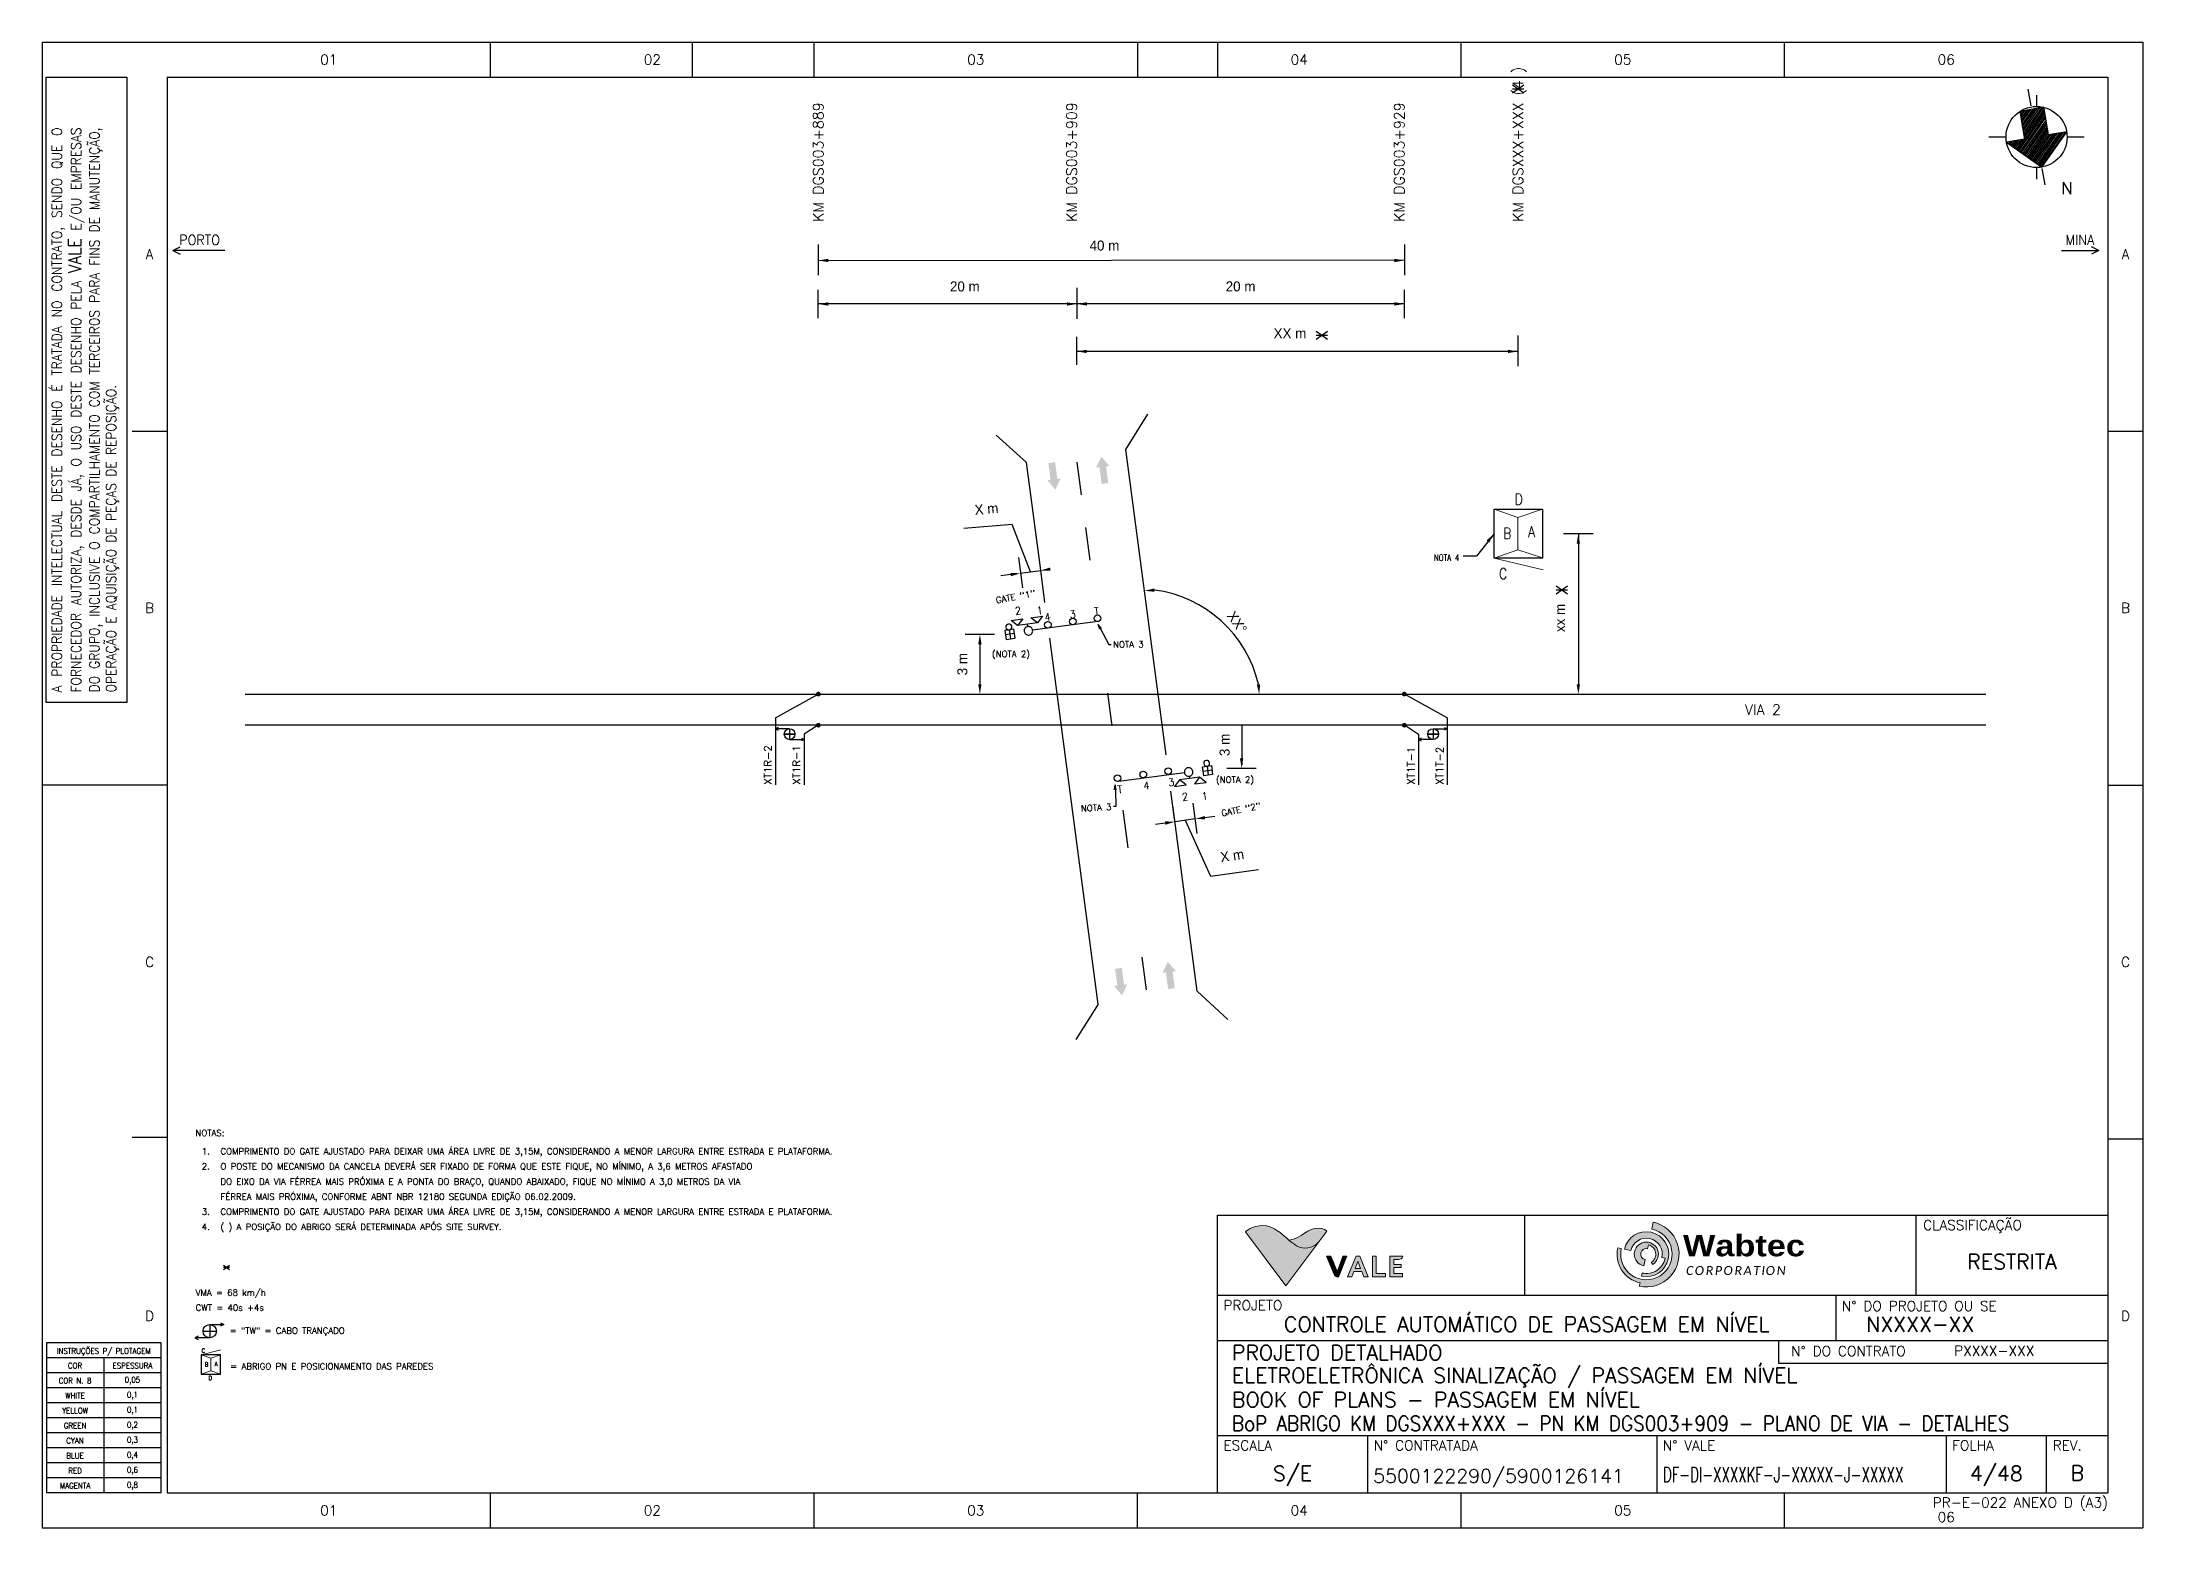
# Model space of a CAD drawing. Header units: millimetres. Extents: x -61726 to -61306, y 1494 to 1791.
import ezdxf
from ezdxf import colors
from ezdxf.entities.mleader import LeaderData, LeaderLine
from ezdxf.enums import TextEntityAlignment as Align
from ezdxf.math import Vec2, Vec3

# ---------------------------------------------------------------- set-up
doc = ezdxf.new("R2010")
doc.units = ezdxf.units.MM
doc.header["$LTSCALE"] = 10
doc.linetypes.add('CENTER', pattern=[2, 1.25, -0.25, 0.25, -0.25])
doc.linetypes.add('HIDDEN', pattern=[0.375, 0.25, -0.125])
for name, color, linetype in [('Asterisco', 7, 'Continuous'), ('EL2', 7, 'Continuous'), ('ER50', 7, 'Continuous'), ('FORMATO', 7, 'Continuous'), ('FRL2', 2, 'Continuous'), ('FRL3', 3, 'Continuous'), ('FRL4', 4, 'Continuous'), ('FRL5', 5, 'Continuous'), ('FRL6', 6, 'Continuous'), ('FRL7', 7, 'Continuous'), ('FRR120', 7, 'Continuous'), ('FRR175', 1, 'Continuous'), ('FRR80', 3, 'Continuous'), ('PDF_Geometry', 7, 'Continuous'), ('PDF_Solid Fills', 7, 'Continuous')]:
    doc.layers.add(name, color=color, linetype=linetype)
doc.layers.add('DIM', color=1, linetype='Continuous', lineweight=0)
doc.layers.add('EQMT. SHELTER', color=1, linetype='Continuous', lineweight=30)
doc.styles.add('MtXpl_Arial_Black_1', font='ariblk.ttf')
doc.styles.add('R120', font='simplex.shx', dxfattribs={"height": 3})
doc.styles.add('R50', font='simplex.shx', dxfattribs={"height": 1.25})
doc.styles.add('R60', font='simplex.shx', dxfattribs={"height": 1.5})
doc.styles.add('R80', font='simplex.shx', dxfattribs={"height": 2})
doc.styles.add('ROMANS', font='ROMANS.SHX')

msp = doc.modelspace()

# ---------------------------------------------------------------- texts
at = {"color": 7, "linetype": 'Continuous', "ltscale": 5, "insert": (-61513.39, 1750), "char_height": 2, "attachment_point": 5}
msp.add_mtext('40 m', dxfattribs=at)
at = {"color": 7, "ltscale": 5, "char_height": 2, "attachment_point": 5}
for s, insert in [('20 m', (-61541.3, 1741.83)), ('20 m', (-61486.18, 1741.84)), ('XX m', (-61476.3, 1732.47))]:
    msp.add_mtext(s, dxfattribs=dict(at, insert=insert))
at = {"color": 7, "linetype": 'Continuous', "ltscale": 5, "char_height": 2, "attachment_point": 5}
for s, insert, rotation in [('X m', (-61536.97, 1697.36), 4.6506), ('xx m', (-61422.32, 1675.58), 90), ('3 m', (-61541.79, 1666.34), 90), ('3 m', (-61489.36, 1650.2), 90), ('X m', (-61487.86, 1628.09), 7.8148)]:
    msp.add_mtext(s, dxfattribs=dict(at, insert=insert, rotation=rotation))
at = {"color": 7, "linetype": 'Continuous', "ltscale": 5, "insert": (-61486.87, 1674.7), "char_height": 2, "width": 8.4275, "attachment_point": 5, "rotation": 304.9549}
msp.add_mtext('XX°', dxfattribs=at)
at = {"layer": 'DIM', "color": 7, "linetype": 'Continuous', "lineweight": 13}
for s, insert, char_height, width, attachment_point in [('{\\Fromans|c0;\\W0.83333;D}', (-61429.73, 1698.21), 2.1825, 1.8187, 9), ('{\\Fromans|c0;\\W0.83333;B}', (-61432.87, 1691.38), 2.1825, 1.5589, 8), ('{\\Fromans|c0;\\W0.83333;A}', (-61427.99, 1691.75), 2.1825, 1.8187, 8), ('{\\Fromans|c0;\\W0.83333;C}', (-61432.88, 1683.33), 2.1825, 1.8187, 9), ('{\\Fromans|c0;\\W0.83333;C}', (-61693.19, 1529.57), 0.873, 0.7275, 3), ('{\\Fromans|c0;\\W0.83333;B}', (-61692.89, 1526.81), 0.873, 0.6236, 2), ('{\\Fromans|c0;\\W0.83333;A}', (-61690.94, 1526.9), 0.873, 0.7275, 2), ('{\\Fromans|c0;\\W0.83333;D}', (-61691.79, 1524.09), 0.873, 0.7275, 3)]:
    msp.add_mtext(s, dxfattribs=dict(at, insert=insert, char_height=char_height, width=width, attachment_point=attachment_point))
at = {"layer": 'EL2', "color": 7, "style": 'R80'}
for s, p in [('KM DGSXXX+XXX (4 )', (-61430.74, 1754.74)), ('KM DGS003+889', (-61570.6, 1754.74)), ('KM DGS003+909', (-61519.94, 1754.74)), ('KM DGS003+929', (-61454.46, 1754.74))]:
    msp.add_text(s, height=2.072, rotation=90, dxfattribs=at).set_placement(p, align=Align.MIDDLE_LEFT)
at = {"layer": 'EL2', "color": 7}
for s, height, rotation, style, p in [("GATE ``1''", 1.25, 10.6781, 'R50', (-61534.96, 1678.47)), ('XT1R-2', 1.5, 90, 'R60', (-61579.93, 1642.24)), ('XT1R-1', 1.5, 90, 'R60', (-61574.21, 1642.24)), ('XT1T-1', 1.5, 90, 'R60', (-61451.35, 1642.24)), ('XT1T-2', 1.5, 90, 'R60', (-61445.63, 1642.24)), ('(NOTA 2)', 1.25, 0.2256, 'R50', (-61491.09, 1642.62)), ("GATE ``2''", 1.25, 11.2245, 'R50', (-61489.87, 1635.92))]:
    msp.add_text(s, height=height, rotation=rotation, dxfattribs=dict(at, style=style)).set_placement(p)
at = {"layer": 'EL2', "color": 7, "style": 'R50'}
for s, p in [('(NOTA 2)', (-61535.88, 1667.77)), ('NOTAS:', (-61695.1, 1572.02)), ('VMA = 68 km/h', (-61695.07, 1540.1)), ('CWT = 40s +4s', (-61695.07, 1537.09)), ('= "TW" = CABO TRANÇADO', (-61688.25, 1532.51)), ('= ABRIGO PN E POSICIONAMENTO DAS PAREDES', (-61688.15, 1525.39))]:
    msp.add_text(s, height=1.25, dxfattribs=at).set_placement(p)
at = {"layer": 'EL2', "color": 7, "style": 'R80'}
msp.add_text('VIA 2', height=2.1, dxfattribs=at).set_placement((-61385.36, 1657.26), align=Align.MIDDLE_LEFT)
at = {"layer": 'EL2', "color": 7, "insert": (-61442.46, 1686.98), "char_height": 1.25, "width": 12.7652, "attachment_point": 9, "style": 'R50'}
msp.add_mtext('{\\Fromans|c0;\\W0.83333;NOTA 4}', dxfattribs=at)
at = {"layer": 'EL2', "color": 7, "char_height": 1.5, "width": 1.1642, "attachment_point": 4, "rotation": 7.5322, "line_spacing_factor": 0.8, "style": 'R60'}
for s, insert in [('{\\W0.93333;\\C256;2}', (-61531.27, 1676.95)), ('{\\W0.93333;\\C256;1}', (-61526.92, 1677.01)), ('{\\W0.93333;\\C256;4}', (-61525.35, 1675.71)), ('{\\W0.93333;\\C256;3}', (-61520.33, 1676.24)), ('{\\W0.93333;\\C256;T}', (-61515.42, 1676.9)), ('{\\W0.9333;\\C256;4}', (-61505.6, 1641.98)), ('{\\W0.9333;\\C256;3}', (-61500.62, 1642.65)), ('{\\W0.9333;\\C256;T}', (-61510.78, 1641.26)), ('{\\W0.9333;\\C256;2}', (-61497.89, 1639.77)), ('{\\W0.93333;\\C256;1}', (-61493.94, 1639.92))]:
    msp.add_mtext(s, dxfattribs=dict(at, insert=insert))
at = {"layer": 'EL2', "color": 7, "linetype": 'Continuous', "ltscale": 5, "insert": (-61695.1, 1569.59), "char_height": 1.25, "width": 122.9815, "attachment_point": 1, "line_spacing_factor": 1.447937, "style": 'R50'}
msp.add_mtext('\\pxi-3,l4,t4;1.^ICOMPRIMENTO DO GATE AJUSTADO PARA DEIXAR UMA ÁREA LIVRE DE 3,15M, CONSIDERANDO A MENOR LARGURA ENTRE ESTRADA E PLATAFORMA.\\P2.^IO POSTE DO MECANISMO DA CANCELA DEVERÁ SER FIXADO DE FORMA QUE ESTE FIQUE, NO MÍNIMO, A 3,6 METROS AFASTADO DO EIXO DA VIA FÉRREA MAIS PRÓXIMA E A PONTA DO BRAÇO, QUANDO ABAIXADO, FIQUE NO MÍNIMO A 3,0 METROS DA VIA FÉRREA MAIS PRÓXIMA, CONFORME ABNT NBR 12180 SEGUNDA EDIÇÃO 06.02.2009.\\P3.^ICOMPRIMENTO DO GATE AJUSTADO PARA DEIXAR UMA ÁREA LIVRE DE 3,15M, CONSIDERANDO A MENOR LARGURA ENTRE ESTRADA E PLATAFORMA.\\P4.^I( ) A POSIÇÃO DO ABRIGO SERÁ DETERMINADA APÓS SITE SURVEY.', dxfattribs=at)
at = {"layer": 'EL2', "color": 7, "style": 'ROMANS'}
msp.add_attdef('N', text='', height=2.4, dxfattribs=at).set_placement((-61321.01, 1760.27), align=Align.CENTER)
at = {"layer": 'ER50', "color": 7, "char_height": 2, "width": 29.2453, "attachment_point": 6, "line_spacing_factor": 0.8, "style": 'R80'}
for s, insert in [('{\\W0.93333;\\C256;PORTO}', (-61690.2, 1751.13)), ('{\\W0.93333;\\C256;MINA}', (-61315.51, 1751.13))]:
    msp.add_mtext(s, dxfattribs=dict(at, insert=insert))

# ---------------------------------------------------------------- blocks, each defined once
blk = doc.blocks.new('A3_FOLHA_INTERNA')
at = {"lineweight": 0}
h = blk.add_hatch(color=1, dxfattribs=at)
h.dxf.hatch_style = 1
h.paths.add_polyline_path([(316.35, 55.71), (317.61, 55.43, -0.991094), (323.84, 54.08), (324.5, 53.94, -0.417634), (319.89, 50.96), (319.75, 50.35, 2.410864)], flags=17)
h.paths.add_polyline_path([(320.96, 55.82), (321.12, 56.57, -0.677146), (321.71, 53.12), (322, 52.68, 5.093189), (320.2, 52.37), (320.48, 53.63, -0.996657)], flags=16)
h.paths.add_polyline_path([(315.71, 55.84), (315, 56, 0.41436), (319.46, 49.01), (319.31, 48.34, 1.003354), (322.1, 61.12), (321.8, 59.75, -2.427708)])
at = {"layer": 'FORMATO', "linetype": 'Continuous', "lineweight": 0, "true_color": 0x007e7a}
h = blk.add_hatch(color=136, dxfattribs=at)
edge = h.paths.add_edge_path()
edge.add_spline(control_points=[(249.28, 57.53), (250.31, 56.66), (251.29, 55.94), (252.36, 55.94), (252.36, 55.94), (254.31, 55.94), (255.22, 57.16), (255.22, 57.16), (255.22, 57.16), (255.22, 57.16), (248.63, 48.41), (248.63, 48.41), (248.63, 48.41), (248.63, 48.41), (240.56, 59.2), (240.56, 59.2), (240.56, 59.2), (240.56, 59.2), (241.88, 60.46), (244.07, 60.46), (244.07, 60.46), (246.14, 60.46), (247.75, 58.83), (249.28, 57.53)], knot_values=[0, 0, 0, 0, 0.166667, 0.166667, 0.166667, 0.166667, 0.333333, 0.333333, 0.333333, 0.333333, 0.5, 0.5, 0.5, 0.5, 0.666667, 0.666667, 0.666667, 0.666667, 0.833333, 0.833333, 0.833333, 0.833333, 1, 1, 1, 1], degree=3, periodic=0)
at = {"layer": 'FORMATO', "linetype": 'Continuous', "lineweight": 0, "true_color": 0xedb111}
h = blk.add_hatch(color=40, dxfattribs=at)
edge = h.paths.add_edge_path()
edge.add_spline(control_points=[(256.87, 59.33), (256.87, 59.33), (256.12, 59.95), (255.12, 59.95), (255.12, 59.95), (253.11, 59.95), (251.85, 57.95), (249.28, 57.53), (249.28, 57.53), (250.31, 56.66), (251.29, 55.94), (252.36, 55.94), (252.36, 55.94), (254.31, 55.94), (255.22, 57.16), (255.22, 57.16), (255.22, 57.16), (255.22, 57.16), (256.87, 59.33), (256.87, 59.33)], knot_values=[0, 0, 0, 0, 0.2, 0.2, 0.2, 0.2, 0.4, 0.4, 0.4, 0.4, 0.6, 0.6, 0.6, 0.6, 0.8, 0.8, 0.8, 0.8, 1, 1, 1, 1], degree=3, periodic=0)
at = {"layer": 'FORMATO', "linetype": 'Continuous', "lineweight": 0, "true_color": 0x919191}
h = blk.add_hatch(color=252, dxfattribs=at)
edge = h.paths.add_edge_path()
edge.add_spline(control_points=[(260.87, 54.33), (260.87, 54.33), (260.06, 54.33), (260.06, 54.33), (260.06, 54.33), (260.06, 54.33), (259.02, 51.5), (259.02, 51.5), (259.02, 51.5), (258.95, 51.33), (258.92, 51.23), (258.92, 51.23), (258.92, 51.23), (258.92, 51.23), (258.91, 51.23), (258.91, 51.23), (258.91, 51.23), (258.91, 51.23), (258.08, 53.3), (257.66, 54.33), (257.66, 54.33), (257.66, 54.33), (256.81, 54.33), (256.81, 54.33), (256.81, 54.33), (256.81, 54.33), (258.3, 50.69), (258.3, 50.69), (258.3, 50.69), (258.39, 50.47), (258.66, 50.12), (259.19, 50.12), (259.19, 50.12), (259.19, 50.12), (260.87, 54.33), (260.87, 54.33)], knot_values=[0, 0, 0, 0, 0.111111, 0.111111, 0.111111, 0.111111, 0.222222, 0.222222, 0.222222, 0.222222, 0.333333, 0.333333, 0.333333, 0.333333, 0.444444, 0.444444, 0.444444, 0.444444, 0.555556, 0.555556, 0.555556, 0.555556, 0.666667, 0.666667, 0.666667, 0.666667, 0.777778, 0.777778, 0.777778, 0.777778, 0.888889, 0.888889, 0.888889, 0.888889, 1, 1, 1, 1], degree=3, periodic=0)
h = blk.add_hatch(color=252, dxfattribs=at)
edge = h.paths.add_edge_path()
edge.add_spline(control_points=[(271.96, 50.18), (271.96, 50.18), (271.96, 50.84), (271.96, 50.84), (271.96, 50.84), (271.96, 50.84), (270.21, 50.84), (270.21, 50.84), (270.21, 50.84), (270.21, 50.84), (270.21, 52.03), (270.21, 52.03), (270.21, 52.03), (270.21, 52.03), (271.69, 52.03), (271.69, 52.03), (271.69, 52.03), (271.69, 52.03), (271.69, 52.65), (271.69, 52.65), (271.69, 52.65), (271.69, 52.65), (270.21, 52.65), (270.21, 52.65), (270.21, 52.65), (270.21, 52.65), (270.21, 53.67), (270.21, 53.67), (270.21, 53.67), (270.21, 53.67), (271.22, 53.67), (271.22, 53.67), (271.22, 53.67), (272.01, 53.67), (272.06, 54.33), (272.06, 54.33), (272.06, 54.33), (272.06, 54.33), (269.46, 54.33), (269.46, 54.33), (269.46, 54.33), (269.46, 54.33), (269.46, 50.18), (269.46, 50.18), (269.46, 50.18), (269.46, 50.18), (271.96, 50.18), (271.96, 50.18)], knot_values=[0, 0, 0, 0, 0.083333, 0.083333, 0.083333, 0.083333, 0.166667, 0.166667, 0.166667, 0.166667, 0.25, 0.25, 0.25, 0.25, 0.333333, 0.333333, 0.333333, 0.333333, 0.416667, 0.416667, 0.416667, 0.416667, 0.5, 0.5, 0.5, 0.5, 0.583333, 0.583333, 0.583333, 0.583333, 0.666667, 0.666667, 0.666667, 0.666667, 0.75, 0.75, 0.75, 0.75, 0.833333, 0.833333, 0.833333, 0.833333, 0.916667, 0.916667, 0.916667, 0.916667, 1, 1, 1, 1], degree=3, periodic=0)
edge = h.paths.add_edge_path()
edge.add_spline(control_points=[(268.58, 50.18), (268.58, 50.18), (268.58, 50.84), (268.58, 50.84), (268.58, 50.84), (268.58, 50.84), (266.74, 50.84), (266.74, 50.84), (266.74, 50.84), (266.74, 50.84), (266.74, 54.33), (266.74, 54.33), (266.74, 54.33), (266.74, 54.33), (265.98, 54.33), (265.98, 54.33), (265.98, 54.33), (265.98, 54.33), (265.98, 50.18), (265.98, 50.18), (265.98, 50.18), (265.98, 50.18), (268.58, 50.18), (268.58, 50.18)], knot_values=[0, 0, 0, 0, 0.166667, 0.166667, 0.166667, 0.166667, 0.333333, 0.333333, 0.333333, 0.333333, 0.5, 0.5, 0.5, 0.5, 0.666667, 0.666667, 0.666667, 0.666667, 0.833333, 0.833333, 0.833333, 0.833333, 1, 1, 1, 1], degree=3, periodic=0)
edge = h.paths.add_edge_path()
edge.add_spline(control_points=[(265.09, 50.18), (265.09, 50.18), (263.45, 54.33), (263.45, 54.33), (263.45, 54.33), (263.45, 54.33), (262.73, 54.33), (262.73, 54.33), (262.73, 54.33), (262.73, 54.33), (261.01, 50.18), (261.01, 50.18), (261.01, 50.18), (261.01, 50.18), (261.82, 50.18), (261.82, 50.18), (261.82, 50.18), (261.82, 50.18), (262.24, 51.24), (262.24, 51.24), (262.24, 51.24), (262.24, 51.24), (263.83, 51.24), (263.83, 51.24), (263.83, 51.24), (263.83, 51.24), (264.25, 50.18), (264.25, 50.18), (264.25, 50.18), (264.25, 50.18), (265.09, 50.18), (265.09, 50.18)], knot_values=[0, 0, 0, 0, 0.125, 0.125, 0.125, 0.125, 0.25, 0.25, 0.25, 0.25, 0.375, 0.375, 0.375, 0.375, 0.5, 0.5, 0.5, 0.5, 0.625, 0.625, 0.625, 0.625, 0.75, 0.75, 0.75, 0.75, 0.875, 0.875, 0.875, 0.875, 1, 1, 1, 1], degree=3, periodic=0)
edge = h.paths.add_edge_path(flags=16)
edge.add_spline(control_points=[(263.59, 51.89), (263.59, 51.89), (262.5, 51.89), (262.5, 51.89), (262.5, 51.89), (262.5, 51.89), (263.04, 53.29), (263.04, 53.29), (263.04, 53.29), (263.04, 53.29), (263.05, 53.31), (263.05, 53.31), (263.05, 53.31), (263.05, 53.31), (263.59, 51.89), (263.59, 51.89)], knot_values=[0, 0, 0, 0, 0.25, 0.25, 0.25, 0.25, 0.5, 0.5, 0.5, 0.5, 0.75, 0.75, 0.75, 0.75, 1, 1, 1, 1], degree=3, periodic=0)
at = {"color": 1, "lineweight": 0}
for p, q in [((321.8, 59.75), (322.1, 61.13)), ((315.71, 55.84), (315, 56)), ((317.61, 55.43), (316.35, 55.71)), ((320.96, 55.82), (321.12, 56.57)), ((319.89, 50.96), (319.75, 50.35)), ((320.48, 53.63), (320.2, 52.37)), ((321.71, 53.12), (322, 52.68)), ((324.5, 53.94), (323.84, 54.08)), ((319.46, 49.01), (319.31, 48.34))]:
    blk.add_line(p, q, dxfattribs=at)
at = {"linetype": 'Continuous', "ltscale": 5}
for p, q in [((347.12, 37.5), (347.12, 32.94)), ((347.12, 32.94), (413, 32.94))]:
    blk.add_line(p, q, dxfattribs=at)
blk.add_lwpolyline([(0.82, 290), (16.96, 290), (16.96, 165), (0.82, 165)], close=True)
at = {"color": 1, "lineweight": 0}
for radius, start, end in [(5.14, 167.4386, 77.8894), (4.48, 257.5057, 167.3931), (6.54, 257.5057, 78.1113), (5.86, 167.4771, 257.5057), (3.19, 348.2541, 167.2477), (2.41, 301.9384, 257.5057), (1.12, 77.8894, 257.5057), (1.89, 301.4744, 77.8894), (3.86, 257.5057, 348.174)]:
    blk.add_arc((320.72, 54.73), radius, start, end, dxfattribs=at)
at = {"layer": 'FORMATO', "color": 136, "lineweight": 0, "true_color": 0x007e7a}
blk.add_open_spline([(249.28, 57.53), (250.31, 56.66), (251.29, 55.94), (252.36, 55.94), (252.36, 55.94), (254.31, 55.94), (255.22, 57.16), (255.22, 57.16), (255.22, 57.16), (255.22, 57.16), (248.63, 48.41), (248.63, 48.41), (248.63, 48.41), (248.63, 48.41), (240.56, 59.2), (240.56, 59.2), (240.56, 59.2), (240.56, 59.2), (241.88, 60.46), (244.07, 60.46), (244.07, 60.46), (246.14, 60.46), (247.75, 58.83), (249.28, 57.53)], degree=3, knots=[0, 0, 0, 0, 0.166667, 0.166667, 0.166667, 0.166667, 0.333333, 0.333333, 0.333333, 0.333333, 0.5, 0.5, 0.5, 0.5, 0.666667, 0.666667, 0.666667, 0.666667, 0.833333, 0.833333, 0.833333, 0.833333, 1, 1, 1, 1], dxfattribs=at)
at = {"layer": 'FORMATO', "color": 40, "lineweight": 0, "true_color": 0xedb111}
blk.add_open_spline([(256.87, 59.33), (256.87, 59.33), (256.12, 59.95), (255.12, 59.95), (255.12, 59.95), (253.11, 59.95), (251.85, 57.95), (249.28, 57.53), (249.28, 57.53), (250.31, 56.66), (251.29, 55.94), (252.36, 55.94), (252.36, 55.94), (254.31, 55.94), (255.22, 57.16), (255.22, 57.16), (255.22, 57.16), (255.22, 57.16), (256.87, 59.33), (256.87, 59.33)], degree=3, knots=[0, 0, 0, 0, 0.2, 0.2, 0.2, 0.2, 0.4, 0.4, 0.4, 0.4, 0.6, 0.6, 0.6, 0.6, 0.8, 0.8, 0.8, 0.8, 1, 1, 1, 1], dxfattribs=at)
at = {"layer": 'FORMATO', "color": 252, "lineweight": 0, "true_color": 0x919191}
for points, knots in [([(260.87, 54.33), (260.87, 54.33), (260.06, 54.33), (260.06, 54.33), (260.06, 54.33), (260.06, 54.33), (259.02, 51.5), (259.02, 51.5), (259.02, 51.5), (258.95, 51.33), (258.92, 51.23), (258.92, 51.23), (258.92, 51.23), (258.92, 51.23), (258.91, 51.23), (258.91, 51.23), (258.91, 51.23), (258.91, 51.23), (258.08, 53.3), (257.66, 54.33), (257.66, 54.33), (257.66, 54.33), (256.81, 54.33), (256.81, 54.33), (256.81, 54.33), (256.81, 54.33), (258.3, 50.69), (258.3, 50.69), (258.3, 50.69), (258.39, 50.47), (258.66, 50.12), (259.19, 50.12), (259.19, 50.12), (259.19, 50.12), (260.87, 54.33), (260.87, 54.33)], [0, 0, 0, 0, 0.111111, 0.111111, 0.111111, 0.111111, 0.222222, 0.222222, 0.222222, 0.222222, 0.333333, 0.333333, 0.333333, 0.333333, 0.444444, 0.444444, 0.444444, 0.444444, 0.555556, 0.555556, 0.555556, 0.555556, 0.666667, 0.666667, 0.666667, 0.666667, 0.777778, 0.777778, 0.777778, 0.777778, 0.888889, 0.888889, 0.888889, 0.888889, 1, 1, 1, 1]), ([(265.09, 50.18), (265.09, 50.18), (263.45, 54.33), (263.45, 54.33), (263.45, 54.33), (263.45, 54.33), (262.73, 54.33), (262.73, 54.33), (262.73, 54.33), (262.73, 54.33), (261.01, 50.18), (261.01, 50.18), (261.01, 50.18), (261.01, 50.18), (261.82, 50.18), (261.82, 50.18), (261.82, 50.18), (261.82, 50.18), (262.24, 51.24), (262.24, 51.24), (262.24, 51.24), (262.24, 51.24), (263.83, 51.24), (263.83, 51.24), (263.83, 51.24), (263.83, 51.24), (264.25, 50.18), (264.25, 50.18), (264.25, 50.18), (264.25, 50.18), (265.09, 50.18), (265.09, 50.18)], [0, 0, 0, 0, 0.125, 0.125, 0.125, 0.125, 0.25, 0.25, 0.25, 0.25, 0.375, 0.375, 0.375, 0.375, 0.5, 0.5, 0.5, 0.5, 0.625, 0.625, 0.625, 0.625, 0.75, 0.75, 0.75, 0.75, 0.875, 0.875, 0.875, 0.875, 1, 1, 1, 1]), ([(263.59, 51.89), (263.59, 51.89), (262.5, 51.89), (262.5, 51.89), (262.5, 51.89), (262.5, 51.89), (263.04, 53.29), (263.04, 53.29), (263.04, 53.29), (263.04, 53.29), (263.05, 53.31), (263.05, 53.31), (263.05, 53.31), (263.05, 53.31), (263.59, 51.89), (263.59, 51.89)], [0, 0, 0, 0, 0.25, 0.25, 0.25, 0.25, 0.5, 0.5, 0.5, 0.5, 0.75, 0.75, 0.75, 0.75, 1, 1, 1, 1]), ([(268.58, 50.18), (268.58, 50.18), (268.58, 50.84), (268.58, 50.84), (268.58, 50.84), (268.58, 50.84), (266.74, 50.84), (266.74, 50.84), (266.74, 50.84), (266.74, 50.84), (266.74, 54.33), (266.74, 54.33), (266.74, 54.33), (266.74, 54.33), (265.98, 54.33), (265.98, 54.33), (265.98, 54.33), (265.98, 54.33), (265.98, 50.18), (265.98, 50.18), (265.98, 50.18), (265.98, 50.18), (268.58, 50.18), (268.58, 50.18)], [0, 0, 0, 0, 0.166667, 0.166667, 0.166667, 0.166667, 0.333333, 0.333333, 0.333333, 0.333333, 0.5, 0.5, 0.5, 0.5, 0.666667, 0.666667, 0.666667, 0.666667, 0.833333, 0.833333, 0.833333, 0.833333, 1, 1, 1, 1]), ([(271.96, 50.18), (271.96, 50.18), (271.96, 50.84), (271.96, 50.84), (271.96, 50.84), (271.96, 50.84), (270.21, 50.84), (270.21, 50.84), (270.21, 50.84), (270.21, 50.84), (270.21, 52.03), (270.21, 52.03), (270.21, 52.03), (270.21, 52.03), (271.69, 52.03), (271.69, 52.03), (271.69, 52.03), (271.69, 52.03), (271.69, 52.65), (271.69, 52.65), (271.69, 52.65), (271.69, 52.65), (270.21, 52.65), (270.21, 52.65), (270.21, 52.65), (270.21, 52.65), (270.21, 53.67), (270.21, 53.67), (270.21, 53.67), (270.21, 53.67), (271.22, 53.67), (271.22, 53.67), (271.22, 53.67), (272.01, 53.67), (272.06, 54.33), (272.06, 54.33), (272.06, 54.33), (272.06, 54.33), (269.46, 54.33), (269.46, 54.33), (269.46, 54.33), (269.46, 54.33), (269.46, 50.18), (269.46, 50.18), (269.46, 50.18), (269.46, 50.18), (271.96, 50.18), (271.96, 50.18)], [0, 0, 0, 0, 0.083333, 0.083333, 0.083333, 0.083333, 0.166667, 0.166667, 0.166667, 0.166667, 0.25, 0.25, 0.25, 0.25, 0.333333, 0.333333, 0.333333, 0.333333, 0.416667, 0.416667, 0.416667, 0.416667, 0.5, 0.5, 0.5, 0.5, 0.583333, 0.583333, 0.583333, 0.583333, 0.666667, 0.666667, 0.666667, 0.666667, 0.75, 0.75, 0.75, 0.75, 0.833333, 0.833333, 0.833333, 0.833333, 0.916667, 0.916667, 0.916667, 0.916667, 1, 1, 1, 1])]:
    blk.add_open_spline(points, degree=3, knots=knots, dxfattribs=at)
at = {"layer": 'FRL2'}
for p, q in [((89.67, 290), (89.67, 297)), ((154.33, 290), (154.33, 297)), ((219, 297), (219, 290)), ((283.67, 290), (283.67, 297)), ((348.33, 290), (348.33, 297)), ((18, 219.25), (25, 219.25)), ((413, 219.25), (420, 219.25)), ((25, 148.5), (0, 148.5)), ((413, 148.5), (420, 148.5)), ((18, 78.12), (25, 78.12)), ((413, 77.75), (420, 77.75)), ((89.67, 0), (89.67, 7)), ((154.33, 0), (154.33, 7)), ((219, 0), (219, 7)), ((283.67, 0), (283.67, 7)), ((348.33, 0), (348.33, 7))]:
    blk.add_line(p, q, dxfattribs=at)
at = {"layer": 'FRL4'}
for p, q in [((130, 297), (130, 290)), ((235, 297), (235, 290)), ((374.67, 46.5), (374.67, 62.5)), ((265, 18.5), (265, 7)), ((322.83, 18.5), (322.83, 7)), ((380.66, 18.5), (380.66, 7)), ((400.74, 7), (400.74, 18.5))]:
    blk.add_line(p, q, dxfattribs=at)
at = {"layer": 'FRL4', "linetype": 'Continuous'}
for p, q in [((296.33, 62.5), (296.33, 46.5)), ((358.62, 46.5), (358.62, 37.5))]:
    blk.add_line(p, q, dxfattribs=at)
at = {"layer": 'FRL5', "color": 7}
for p, q in [((235, 62.5), (413, 62.5)), ((235, 7), (235, 62.5)), ((235, 46.5), (413, 46.5)), ((235, 37.5), (413, 37.5)), ((235, 18.5), (413, 18.5))]:
    blk.add_line(p, q, dxfattribs=at)
at = {"layer": 'FRL6'}
for p, q in [((25, 290), (25, 7)), ((25, 290), (413, 290)), ((413, 290), (413, 7)), ((25, 7), (413, 7))]:
    blk.add_line(p, q, dxfattribs=at)
at = {"layer": 'FRL7'}
for p, q in [((0, 297), (0, 0)), ((0, 297), (420, 297)), ((420, 297), (420, 0)), ((0, 0), (420, 0))]:
    blk.add_line(p, q, dxfattribs=at)
at = {"layer": 'FRL7', "color": 7, "linetype": 'Continuous'}
for p, q in [((23.82, 37), (0.87, 37)), ((23.82, 34), (0.87, 34)), ((12.34, 34), (12.34, 7)), ((23.82, 31), (0.87, 31)), ((23.82, 28), (0.87, 28)), ((23.82, 25), (0.87, 25)), ((23.82, 22), (0.87, 22)), ((23.82, 19), (0.87, 19)), ((23.82, 16), (0.87, 16)), ((23.82, 13), (0.87, 13)), ((23.82, 10), (0.87, 10)), ((23.82, 7), (0.87, 7))]:
    blk.add_line(p, q, dxfattribs=at)
for points in [[(0.87, 37), (0.87, 7)], [(23.82, 7), (23.82, 37)]]:
    blk.add_lwpolyline(points, dxfattribs=at)
at = {"insert": (328.04, 58.59), "char_height": 4.289, "width": 24.7642, "attachment_point": 1, "style": 'MtXpl_Arial_Black_1'}
blk.add_mtext('Wabtec', dxfattribs=at)
at = {"insert": (328.65, 52.35), "char_height": 1.792, "width": 30.0397, "attachment_point": 1}
blk.add_mtext('\\pxsm1;{\\fCalibri|b0|i1|c0|p34;\\T1.2;CORPORATION}', dxfattribs=at)
at = {"layer": 'FRL3', "style": 'R80'}
for s, p in [('PROJETO', (236.2, 43.51)), ('N%%D DO PROJETO OU SE', (359.82, 43.36)), ('N%%D DO CONTRATO', (349.68, 34.35)), ('ESCALA', (236.2, 15.51)), ('N%%D CONTRATADA', (266.2, 15.51)), ('N%%D VALE', (324.03, 15.51)), ('FOLHA', (381.86, 15.51)), ('REV.', (401.94, 15.51))]:
    blk.add_text(s, height=2, dxfattribs=at).set_placement(p)
at = {"layer": 'FRL7', "style": 'ROMANS', "width": 0.9}
for s, height, p in [('INSTRUÇÕES P/ PLOTAGEM', 1.1474, (12.34, 35.33)), ('COR N. 8', 1.147, (6.61, 29.45)), ('COR', 1.147, (6.61, 32.45)), ('ESPESSURA', 1.147, (18.08, 32.45)), ('0,05', 1.147, (18.08, 29.45)), ('WHITE', 1.147, (6.61, 26.45)), ('0,1', 1.147, (18.08, 26.45)), ('YELLOW', 1.147, (6.61, 23.45)), ('GREEN', 1.147, (6.61, 20.45)), ('0,1', 1.147, (18.08, 23.45)), ('0,2', 1.147, (18.08, 20.45)), ('CYAN', 1.147, (6.61, 17.45)), ('0,3', 1.147, (18.08, 17.45)), ('BLUE', 1.147, (6.61, 14.45)), ('0,4', 1.147, (18.08, 14.45)), ('MAGENTA', 1.147, (6.61, 8.45)), ('RED', 1.147, (6.61, 11.45)), ('0,6', 1.147, (18.08, 11.45)), ('0,8', 1.147, (18.08, 8.45))]:
    blk.add_text(s, height=height, dxfattribs=at).set_placement(p, align=Align.MIDDLE)
at = {"layer": 'FRR120', "color": 7, "style": 'R120'}
for tag, p, height in [('FASE_DO_PROJETO', (237.89, 33.55), 3), ('ÁREA_E/OU_SUBÁREA', (237.89, 28.98), 3), ('TÍTULO_DO_DESENHO', (237.89, 24.15), 3), ('NÚMERO_DA_CONTRATADA', (266.11, 9.01), 2.77)]:
    blk.add_attdef(tag, p, '', height=height, dxfattribs=at)
for tag, p, width in [('SUBTÍTULO_DO_DESENHO', (237.89, 19.39), 0.9), ('NÚMERO_VALE', (324.03, 9.18), 0.65)]:
    blk.add_attdef(tag, p, '', height=3, dxfattribs=dict(at, width=width))
for tag, p in [('REVISÃO', (406.87, 10.96)), ('ESCALA', (250, 10.68)), ('FOLHA', (390.7, 10.68))]:
    blk.add_attdef(tag, text='', height=3, dxfattribs=at).set_placement(p, align=Align.MIDDLE)
at = {"layer": 'FRR175', "style": 'R120'}
for tag, height, p in [('CLASSIFICAÇÃO', 3, (393.83, 53.23)), ('PROJETO', 3, (296.81, 40.72)), ('N_PROJ_SE', 3, (375.5, 40.72)), ('SE', 2, (390.28, 35.43))]:
    blk.add_attdef(tag, text='', height=height, dxfattribs=at).set_placement(p, align=Align.MIDDLE_CENTER)
at = {"layer": 'FRR80', "style": 'R80'}
for s, p in [('01', (57.33, 293.5)), ('02', (122, 293.5)), ('03', (186.67, 293.5)), ('04', (251.33, 293.5)), ('05', (316, 293.5)), ('06', (380.67, 293.5)), ('A', (21.5, 254.63)), ('A', (416.5, 254.63)), ('B', (21.5, 183.88)), ('B', (416.5, 183.88)), ('C', (21.5, 113.13)), ('C', (416.5, 113.13)), ('D', (21.5, 42.38)), ('D', (416.5, 42.38)), ('01', (57.33, 3.5)), ('02', (122, 3.5)), ('03', (186.67, 3.5)), ('04', (251.33, 3.5)), ('05', (316, 3.5)), ('06', (380.67, 2.17))]:
    blk.add_text(s, height=2, dxfattribs=at).set_placement(p, align=Align.MIDDLE)
blk.add_text('CLASSIFICAÇÃO', height=2, dxfattribs=at).set_placement((376.07, 59.54))
blk.add_text('PR-E-022 ANEXO D (A3)', height=2, dxfattribs=at).set_placement((413.01, 4.08), align=Align.RIGHT)
at = {"layer": 'FRR80', "insert": (1.97, 166.99), "char_height": 2, "width": 122.3537, "attachment_point": 1, "rotation": 90, "style": 'R80'}
blk.add_mtext('\\pxqj;{\\W0.9;A PROPRIEDADE INTELECTUAL DESTE DESENHO É TRATADA NO CONTRATO, SENDO QUE O FORNECEDOR AUTORIZA, DESDE JÁ, O USO DESTE DESENHO PELA \\H1.25x;\\C4;VALE\\H0.8x;\\C256; E/OU EMPRESAS DO GRUPO, INCLUSIVE O COMPARTILHAMENTO COM TERCEIROS PARA FINS DE MANUTENÇÃO, OPERAÇÃO E AQUISIÇÃO DE PEÇAS DE REPOSIÇÃO.}', dxfattribs=at)
blk = doc.blocks.new('_Open')
at = {"color": 0, "linetype": 'ByBlock', "lineweight": -2}
for p, q in [((-1, 0.17), (0, 0)), ((-1, -0.17), (0, 0)), ((0, 0), (-1, 0))]:
    blk.add_line(p, q, dxfattribs=at)
blk = doc.blocks.new('seta')
at = {"layer": 'EL2', "color": 7}
for p, q in [((121.7, 74.12), (118.92, 75.33)), ((118.92, 75.33), (119.39, 74.13)), ((118.95, 75.24), (121.67, 74.06)), ((119.01, 75.1), (121.63, 73.96)), ((119.39, 74.13), (117.56, 73.41)), ((118.1, 73.62), (120.95, 72.39)), ((118.25, 73.68), (120.99, 72.49)), ((118.39, 73.74), (121.03, 72.59)), ((118.53, 73.79), (121.08, 72.69)), ((118.67, 73.85), (121.12, 72.78)), ((118.81, 73.9), (121.16, 72.88)), ((118.95, 73.96), (121.21, 72.98)), ((119.06, 74.96), (121.59, 73.87)), ((119.09, 74.01), (121.25, 73.08)), ((119.12, 74.82), (121.55, 73.77)), ((119.18, 74.68), (121.5, 73.67)), ((119.23, 74.54), (121.46, 73.57)), ((119.23, 74.07), (121.29, 73.18)), ((119.29, 74.4), (121.42, 73.47)), ((119.34, 74.26), (121.38, 73.37)), ((119.4, 74.11), (121.33, 73.28)), ((120.49, 71.34), (121.7, 74.12)), ((117.56, 73.41), (118.19, 71.82)), ((117.57, 73.39), (119.77, 72.44)), ((117.63, 73.25), (119.63, 72.38)), ((117.68, 73.46), (119.91, 72.49)), ((117.68, 73.11), (119.48, 72.33)), ((117.74, 72.96), (119.34, 72.27)), ((117.8, 72.82), (119.2, 72.21)), ((117.82, 73.51), (120.86, 72.19)), ((117.85, 72.68), (119.06, 72.16)), ((117.91, 72.54), (118.92, 72.1)), ((117.96, 73.57), (120.91, 72.29)), ((117.96, 72.4), (118.78, 72.05)), ((118.02, 72.26), (118.64, 71.99)), ((118.19, 71.82), (120.02, 72.54)), ((120.02, 72.54), (120.49, 71.34)), ((120.07, 72.42), (120.82, 72.1)), ((120.12, 72.28), (120.78, 72)), ((120.18, 72.14), (120.74, 71.9)), ((118.07, 72.12), (118.5, 71.94)), ((118.13, 71.98), (118.36, 71.88)), ((118.19, 71.84), (118.22, 71.82)), ((120.23, 72), (120.69, 71.8)), ((120.29, 71.86), (120.65, 71.7)), ((120.34, 71.72), (120.61, 71.6)), ((120.4, 71.58), (120.57, 71.51)), ((120.46, 71.44), (120.52, 71.41))]:
    blk.add_line(p, q, dxfattribs=at)
at = {"layer": 'EL2', "color": 7, "linetype": 'CENTER', "true_color": 0xffffff}
for p, q in [((122.87, 74.59), (121.78, 74.15)), ((117.64, 72.52), (116.54, 72.08))]:
    blk.add_line(p, q, dxfattribs=at)
at = {"layer": 'EL2', "color": 7}
blk.add_circle((119.71, 73.33), 2.14, dxfattribs=at)

# ---------------------------------------------------------------- hatches: boundary and pattern name
at = {"layer": 'EL2'}
h = msp.add_hatch(color=7, dxfattribs=at)
edge = h.paths.add_edge_path()
edge.add_arc((-61570.57, 1660.36), 0.475, 0, 360, ccw=False)
h = msp.add_hatch(color=7, dxfattribs=at)
edge = h.paths.add_edge_path()
edge.add_arc((-61453.45, 1660.36), 0.475, 180, 540)
h = msp.add_hatch(color=7, dxfattribs=at)
edge = h.paths.add_edge_path()
edge.add_arc((-61570.58, 1654.14), 0.475, 0, 360, ccw=False)
h = msp.add_hatch(color=7, dxfattribs=at)
edge = h.paths.add_edge_path()
edge.add_arc((-61453.44, 1654.14), 0.475, 180, 540)
at = {"layer": 'PDF_Solid Fills', "linetype": 'Continuous'}
for points in [[(-61524.6, 1706.51), (-61523.25, 1706.7), (-61522.81, 1703.34), (-61522.14, 1703.43), (-61523.21, 1701.24), (-61524.82, 1703.1), (-61524.14, 1703.19)], [(-61512.62, 1702.55), (-61513.97, 1702.36), (-61514.4, 1705.73), (-61515.08, 1705.63), (-61514, 1707.82), (-61512.4, 1705.97), (-61513.07, 1705.87)], [(-61511.27, 1605.43), (-61509.91, 1605.63), (-61509.48, 1602.26), (-61508.8, 1602.36), (-61509.88, 1600.17), (-61511.49, 1602.02), (-61510.81, 1602.12)], [(-61499.32, 1601.58), (-61500.67, 1601.39), (-61501.11, 1604.75), (-61501.78, 1604.65), (-61500.71, 1606.84), (-61499.1, 1604.99), (-61499.78, 1604.9)]]:
    msp.add_hatch(color=256, dxfattribs=at).paths.add_polyline_path(points)

# ---------------------------------------------------------------- linework, layer by layer
at = {"color": 7}
for p, q in [((-61699.61, 1749), (-61698.15, 1749.73)), ((-61689.25, 1749), (-61699.61, 1749)), ((-61699.61, 1749), (-61698.15, 1748.27)), ((-61322.04, 1749), (-61314.63, 1749)), ((-61314.63, 1749), (-61316.09, 1749.73)), ((-61314.63, 1749), (-61316.09, 1748.27))]:
    msp.add_line(p, q, dxfattribs=at)
at = {"color": 7, "linetype": 'Continuous', "ltscale": 5}
for p, q in [((-61570.6, 1750.22), (-61570.6, 1744.09)), ((-61453.42, 1750.22), (-61453.42, 1744.09)), ((-61518.9, 1741.53), (-61518.9, 1735.39)), ((-61453.42, 1738.33), (-61570.6, 1738.33)), ((-61430.74, 1732.03), (-61430.74, 1725.91)), ((-61430.74, 1728.84), (-61518.86, 1728.84)), ((-61526, 1684.16), (-61528.97, 1706.62)), ((-61518.9, 1706.74), (-61518.04, 1700.19)), ((-61501.07, 1648.23), (-61509.14, 1709.24)), ((-61531.87, 1694.26), (-61541.51, 1693.48)), ((-61528.17, 1684.78), (-61531.87, 1694.26)), ((-61517.17, 1693.65), (-61516.31, 1687.11)), ((-61435.51, 1692.42), (-61439.04, 1687.94)), ((-61415.71, 1692.42), (-61421.6, 1692.42)), ((-61418.65, 1692.42), (-61418.65, 1662.34)), ((-61532.13, 1684.24), (-61534.11, 1683.97)), ((-61530.57, 1687.68), (-61529.76, 1681.61)), ((-61530.15, 1684.51), (-61526.19, 1685.06)), ((-61525.29, 1678.7), (-61526.14, 1685.16)), ((-61439.04, 1687.94), (-61441.7, 1687.94)), ((-61535.35, 1672.3), (-61541.23, 1672.3)), ((-61524.61, 1673.55), (-61524.61, 1673.56)), ((-61516.7, 1674.59), (-61516.7, 1674.6)), ((-61538.29, 1670.34), (-61538.29, 1662.34)), ((-61514.65, 1598.39), (-61524.33, 1671.52)), ((-61512.81, 1660.54), (-61511.94, 1653.99)), ((-61444.86, 1655.64), (-61453.42, 1660.34)), ((-61485.86, 1646.2), (-61485.86, 1654.2)), ((-61500.74, 1644.29), (-61500.74, 1644.3)), ((-61500.54, 1644.26), (-61500.54, 1644.29)), ((-61483.03, 1645.52), (-61488.91, 1645.52)), ((-61499.36, 1635.37), (-61500.1, 1640.97)), ((-61494.83, 1601.01), (-61499.74, 1638.12)), ((-61495.7, 1638.56), (-61494.9, 1632.49)), ((-61509.73, 1637.14), (-61508.88, 1630.73)), ((-61509.6, 1636.18), (-61508.73, 1629.63)), ((-61501.23, 1634.58), (-61503.21, 1634.31)), ((-61495.28, 1635.4), (-61499.25, 1634.86)), ((-61497.27, 1635.13), (-61492.18, 1623.97)), ((-61493.3, 1635.67), (-61491.32, 1635.94)), ((-61492.18, 1623.97), (-61482.6, 1625.28)), ((-61504.99, 1601.25), (-61505.85, 1607.79))]:
    msp.add_line(p, q, dxfattribs=at)
at = {"color": 7, "ltscale": 5}
for p, q in [((-61570.6, 1747.05), (-61453.42, 1747.15)), ((-61570.6, 1735.51), (-61570.6, 1741.13)), ((-61453.42, 1735.52), (-61453.42, 1741.14)), ((-61518.9, 1726.16), (-61518.9, 1731.78))]:
    msp.add_line(p, q, dxfattribs=at)
at = {"color": 7, "linetype": 'HIDDEN', "ltscale": 5}
for p, q in [((-61509.14, 1709.24), (-61504.71, 1716.29)), ((-61528.97, 1706.62), (-61535.06, 1712.14)), ((-61494.83, 1601.01), (-61488.72, 1595.35)), ((-61514.65, 1598.38), (-61519.08, 1591.32))]:
    msp.add_line(p, q, dxfattribs=at)
at = {"color": 7, "linetype": 'Continuous', "ltscale": 5}
msp.add_arc((-61506.65, 1656.67), 24.71, 13.2227, 82.4222, dxfattribs=at)
for points in [[(-61568.6, 1747.37), (-61568.6, 1746.7), (-61570.6, 1747.03)], [(-61455.44, 1747.37), (-61455.44, 1746.7), (-61453.44, 1747.03)], [(-61418.99, 1690.42), (-61418.32, 1690.42), (-61418.65, 1692.42)], [(-61532.18, 1684.57), (-61532.08, 1683.91), (-61530.15, 1684.51)], [(-61524.25, 1685.66), (-61524.16, 1685), (-61526.19, 1685.06)], [(-61503.39, 1680.81), (-61503.43, 1681.47), (-61505.41, 1681.01)], [(-61538.62, 1670.3), (-61537.96, 1670.3), (-61538.29, 1672.3)], [(-61538.62, 1662.34), (-61537.96, 1662.34), (-61538.29, 1660.34)], [(-61482.26, 1662.34), (-61482.93, 1662.3), (-61482.46, 1660.32)], [(-61418.99, 1662.34), (-61418.32, 1662.34), (-61418.65, 1660.34)], [(-61486.3, 1647.52), (-61485.64, 1647.52), (-61485.97, 1645.52)], [(-61501.27, 1634.91), (-61501.18, 1634.25), (-61499.25, 1634.86)], [(-61493.35, 1636), (-61493.26, 1635.34), (-61495.28, 1635.4)]]:
    msp.add_solid(points, dxfattribs=at)
at = {"color": 7, "ltscale": 5}
for points in [[(-61568.6, 1738.67), (-61568.6, 1738), (-61570.6, 1738.33)], [(-61520.9, 1738.67), (-61520.9, 1738), (-61518.9, 1738.33)], [(-61516.9, 1738.68), (-61516.9, 1738.01), (-61518.9, 1738.34)], [(-61455.42, 1738.68), (-61455.42, 1738.01), (-61453.42, 1738.34)], [(-61516.93, 1729.18), (-61516.93, 1728.52), (-61518.93, 1728.85)], [(-61432.74, 1729.18), (-61432.74, 1728.52), (-61430.74, 1728.85)]]:
    msp.add_solid(points, dxfattribs=at)
at = {"color": 7, "linetype": 'HIDDEN', "ltscale": 5}
msp.add_solid([(-61437.01, 1691.05), (-61436.49, 1690.64), (-61435.51, 1692.42)], dxfattribs=at)
at = {"layer": 'Asterisco', "linetype": 'Continuous', "ltscale": 5}
for p, q in [((-61431.81, 1782.13), (-61429.54, 1780.54)), ((-61431.81, 1780.54), (-61429.54, 1782.13)), ((-61431.81, 1781.34), (-61429.54, 1781.34)), ((-61471.08, 1732.92), (-61468.81, 1731.32)), ((-61471.08, 1731.32), (-61468.81, 1732.92)), ((-61471.08, 1732.12), (-61468.81, 1732.12)), ((-61423.11, 1681.97), (-61420.84, 1680.38)), ((-61423.11, 1680.38), (-61420.84, 1681.97)), ((-61423.11, 1681.17), (-61420.84, 1681.17)), ((-61689.47, 1546.2), (-61688.29, 1545.37)), ((-61689.47, 1545.37), (-61688.29, 1546.2)), ((-61689.47, 1545.79), (-61688.29, 1545.79))]:
    msp.add_line(p, q, dxfattribs=at)
at = {"layer": 'EL2', "color": 7, "linetype": 'CENTER', "true_color": 0xffffff}
for p, q in [((-61327.05, 1780.1), (-61327.05, 1777.92)), ((-61333.28, 1771.7), (-61336.58, 1771.7)), ((-61317.52, 1771.7), (-61320.83, 1771.7)), ((-61327.05, 1765.47), (-61327.05, 1763.3))]:
    msp.add_line(p, q, dxfattribs=at)
at = {"layer": 'EL2', "color": 7}
for p, q in [((-61685.16, 1660.34), (-61337.16, 1660.34)), ((-61579.16, 1655.64), (-61570.6, 1660.34)), ((-61579.16, 1655.64), (-61579.16, 1642.24)), ((-61444.86, 1655.64), (-61444.86, 1642.24)), ((-61685.16, 1654.2), (-61337.16, 1654.2)), ((-61578.62, 1653.7), (-61579.15, 1653.43)), ((-61576.33, 1653.43), (-61579.15, 1653.43)), ((-61579.15, 1653.43), (-61578.62, 1653.16)), ((-61577.4, 1652.37), (-61575.27, 1652.37)), ((-61575.27, 1652.37), (-61577.4, 1652.37)), ((-61576.33, 1653.43), (-61576.33, 1651.3)), ((-61576.33, 1653.43), (-61576.33, 1651.3)), ((-61576.33, 1651.3), (-61573.43, 1651.3)), ((-61573.96, 1651.57), (-61573.43, 1651.3)), ((-61573.43, 1651.3), (-61573.96, 1651.03)), ((-61570.58, 1654.2), (-61573.44, 1652.35)), ((-61573.44, 1652.35), (-61573.44, 1642.24)), ((-61453.44, 1654.2), (-61450.58, 1652.35)), ((-61450.06, 1651.57), (-61450.59, 1651.3)), ((-61447.69, 1651.3), (-61450.59, 1651.3)), ((-61450.59, 1651.3), (-61450.06, 1651.03)), ((-61450.58, 1652.35), (-61450.58, 1642.24)), ((-61446.62, 1652.37), (-61448.75, 1652.37)), ((-61448.75, 1652.37), (-61446.62, 1652.37)), ((-61447.69, 1653.43), (-61447.69, 1651.3)), ((-61447.69, 1653.43), (-61444.87, 1653.43)), ((-61447.69, 1653.43), (-61447.69, 1651.3)), ((-61445.4, 1653.7), (-61444.87, 1653.43)), ((-61444.87, 1653.43), (-61445.4, 1653.16)), ((-61693.59, 1533.03), (-61690.92, 1533.03)), ((-61692.26, 1534.37), (-61689.46, 1534.36)), ((-61692.26, 1534.37), (-61692.26, 1531.7)), ((-61690.13, 1534.7), (-61689.46, 1534.36)), ((-61689.46, 1534.36), (-61690.13, 1534.03)), ((-61694.55, 1532.05), (-61695.21, 1531.71)), ((-61695.21, 1531.71), (-61694.55, 1531.38)), ((-61692.26, 1531.7), (-61695.19, 1531.7))]:
    msp.add_line(p, q, dxfattribs=at)
for centre, radius in [((-61576.33, 1652.37), 1.07), ((-61447.69, 1652.37), 1.07), ((-61692.26, 1533.03), 1.33)]:
    msp.add_circle(centre, radius, dxfattribs=at)
at = {"layer": 'EQMT. SHELTER', "color": 7, "lineweight": 13}
for p, q in [((-61435.51, 1697.29), (-61430.74, 1695.65)), ((-61425.83, 1697.29), (-61430.74, 1695.65)), ((-61430.74, 1695.65), (-61430.74, 1689.2)), ((-61430.74, 1689.2), (-61435.51, 1687.54)), ((-61425.83, 1687.57), (-61430.74, 1689.2)), ((-61425.71, 1685.17), (-61435.51, 1687.54)), ((-61690.03, 1529.27), (-61693.95, 1528.31)), ((-61692.04, 1527.65), (-61693.95, 1528.31)), ((-61693.95, 1524.42), (-61692.04, 1525.07)), ((-61690.07, 1528.31), (-61692.04, 1527.65)), ((-61692.04, 1525.07), (-61692.04, 1527.65)), ((-61690.07, 1524.42), (-61692.04, 1525.07))]:
    msp.add_line(p, q, dxfattribs=at)
at = {"layer": 'EQMT. SHELTER', "color": 7, "flags": 128}
for points in [[(-61425.83, 1687.54), (-61435.51, 1687.54), (-61435.51, 1697.29), (-61425.83, 1697.29), (-61425.83, 1687.54)], [(-61690.07, 1528.31), (-61693.95, 1528.31), (-61693.95, 1524.42), (-61690.07, 1524.42), (-61690.07, 1528.31)]]:
    msp.add_lwpolyline(points, dxfattribs=at)
at = {"layer": 'PDF_Geometry', "linetype": 'Continuous', "lineweight": -3}
for points in [[(-61525.77, 1675.91), (-61526.78, 1674.59), (-61528.11, 1675.6)], [(-61533.06, 1671.29), (-61531.27, 1671.53), (-61531.5, 1673.32), (-61533.3, 1673.08)], [(-61529.72, 1675.39), (-61530.74, 1674.06), (-61532.06, 1675.08)], [(-61497.04, 1642.2), (-61498.36, 1643.21), (-61499.38, 1641.89)], [(-61493.08, 1642.72), (-61494.41, 1643.74), (-61495.42, 1642.41)], [(-61491.76, 1644.27), (-61493.55, 1644.04), (-61493.79, 1645.83), (-61492, 1646.07)]]:
    msp.add_lwpolyline(points, close=True, dxfattribs=at)
for points in [[(-61531.39, 1672.44), (-61533.18, 1672.2)], [(-61532.42, 1673.2), (-61532.18, 1671.4)], [(-61526.78, 1674.59), (-61530.74, 1674.06)], [(-61528.7, 1673.85), (-61528.76, 1674.32)], [(-61514.7, 1674.86), (-61527.74, 1673.11)], [(-61510.93, 1642.91), (-61510.92, 1642.91)], [(-61510.52, 1642.96), (-61497.4, 1644.67)], [(-61494.41, 1643.74), (-61498.36, 1643.21)], [(-61496.45, 1643.95), (-61496.38, 1643.47)], [(-61493.67, 1644.95), (-61491.88, 1645.19)], [(-61492.88, 1645.95), (-61492.64, 1644.16)]]:
    msp.add_lwpolyline(points, dxfattribs=at)
for centre in [(-61514.8, 1675.51), (-61524.68, 1674.22), (-61519.71, 1674.86), (-61510.8, 1643.56), (-61505.62, 1644.28), (-61500.64, 1644.95)]:
    msp.add_circle(centre, 0.662, dxfattribs=at)
for centre, radius, start, end in [((-61532.51, 1673.79), 0.583, 96.7848, 188.2795), ((-61532.5, 1673.77), 0.583, 186.7848, 278.2795), ((-61532.49, 1673.79), 0.583, 6.7848, 98.2795), ((-61532.49, 1673.78), 0.583, 276.7848, 8.2795), ((-61528.6, 1673.02), 0.836, 96.5867, 188.4776), ((-61528.6, 1672.99), 0.836, 186.5867, 278.4776), ((-61528.57, 1673.02), 0.836, 6.5867, 98.4776), ((-61528.57, 1672.99), 0.836, 276.5867, 8.4776), ((-61492.96, 1646.54), 0.583, 96.7848, 188.2795), ((-61492.96, 1646.53), 0.583, 186.7848, 278.2795), ((-61492.95, 1646.54), 0.583, 6.7848, 98.2795), ((-61492.94, 1646.53), 0.583, 276.7848, 8.2795), ((-61496.57, 1644.8), 0.836, 96.5867, 188.4776), ((-61496.57, 1644.78), 0.836, 186.5867, 278.4776), ((-61496.55, 1644.81), 0.836, 6.5867, 98.4776), ((-61496.54, 1644.78), 0.836, 276.5867, 8.4776)]:
    msp.add_arc(centre, radius, start, end, dxfattribs=at)

# ---------------------------------------------------------------- block references
msp.add_blockref('A3_FOLHA_INTERNA', (-61725.78, 1493.69)).add_auto_attribs({'PROJETO': 'CONTROLE AUTOMÁTICO DE PASSAGEM EM NÍVEL', 'N_PROJ_SE': 'NXXXX-XX', 'SE': 'PXXXX-XXX', 'FASE_DO_PROJETO': 'PROJETO DETALHADO', 'ÁREA_E/OU_SUBÁREA': 'ELETROELETRÔNICA SINALIZAÇÃO / PASSAGEM EM NÍVEL', 'TÍTULO_DO_DESENHO': 'BOOK OF PLANS - PASSAGEM EM NÍVEL', 'SUBTÍTULO_DO_DESENHO': 'BoP ABRIGO KM DGSXXX+XXX - PN KM DGS003+909 - PLANO DE VIA - DETALHES', 'ESCALA': 'S/E', 'NÚMERO_DA_CONTRATADA': '5500122290/5900126141', 'NÚMERO_VALE': 'DF-DI-XXXXKF-J-XXXXX-J-XXXXX', 'FOLHA': '4/48', 'REVISÃO': '  B  ', 'CLASSIFICAÇÃO': 'RESTRITA'})
at = {"layer": 'EL2', "color": 7, "linetype": 'HIDDEN', "xscale": 2.853295396875256, "yscale": 2.853295396875256, "zscale": 2.853295396875256, "rotation": 258.5260693472342}
msp.add_blockref('seta', (-61464.16, 2148.06), dxfattribs=at)

msp.set_redraw_order([(e.dxf.handle, doc.entitydb.next_handle()) for e in msp.query("TEXT MTEXT ATTDEF DIMENSION ARC_DIMENSION")])  # texts and dimensions are drawn at this point

# ---------------------------------------------------------------- leaders
at = {"color": 7, "ltscale": 5}
ml = msp.add_multileader_mtext('Standard', dxfattribs=at)
ml.set_content('NOTA 3', color=7, style='R50')
ml.set_leader_properties()
ml.set_arrow_properties(name='OPEN')
ml.build(insert=Vec2(0, 0))
ml.multileader.update_dxf_attribs({"dogleg_length": 0.36, "arrow_head_size": 1})
ctx = ml.context
ctx.base_point, ctx.char_height, ctx.arrow_head_size, ctx.landing_gap_size, ctx.plane_origin, ctx.plane_x_axis, ctx.plane_y_axis = Vec3(-61512.06, 1670.26), 1.25, 1, 0.4, Vec3(-61512.72, 1674.59), Vec3(0.999957, 0.0093), Vec3(-0.0093, 0.999957)
notes = []
notes.append((ctx, [(0, (1, 1, 0), (-61512.53, 1670.25), (0.999957, 0.0093), 0.462, [(0, [(-61514.62, 1674.29)], 0, [])])]))
ctx.mtext.insert, ctx.mtext.text_direction, ctx.mtext.rotation, ctx.mtext.flow_direction = Vec3(-61511.67, 1670.89), Vec3(0.999957, 0.0093), 0.0093, 5
ml = msp.add_multileader_mtext('Standard', dxfattribs=at)
ml.set_content('NOTA 3', color=7, style='R50')
ml.set_leader_properties()
ml.set_arrow_properties(name='OPEN')
ml.build(insert=Vec2(0, 0))
ml.multileader.update_dxf_attribs({"dogleg_length": 0.36, "arrow_head_size": 1})
ctx = ml.context
ctx.base_point, ctx.char_height, ctx.arrow_head_size, ctx.landing_gap_size, ctx.plane_origin, ctx.plane_x_axis, ctx.plane_y_axis = Vec3(-61519.35, 1637.43), 1.25, 1, 0.4, Vec3(-61511.23, 1642.22), Vec3(0.998435, 0.05593), Vec3(-0.05593, 0.998435)
ctx.text_align_type = 2
notes.append((ctx, [(0, (1, 1, 0), (-61511.14, 1637.89), (-0.998435, -0.05593), 0.462, [(0, [(-61511.23, 1642.22)], 0, [])])]))
ctx.mtext.insert, ctx.mtext.text_direction, ctx.mtext.rotation, ctx.mtext.alignment, ctx.mtext.flow_direction = Vec3(-61512.03, 1638.46), Vec3(0.998435, 0.05593), 0.055959, 3, 5
for ctx, leaders in notes:
    for number, flags, end, landing, length, lines in leaders:
        leader = LeaderData()
        leader.index, (leader.has_last_leader_line, leader.has_dogleg_vector, leader.attachment_direction) = number, flags
        leader.last_leader_point, leader.dogleg_vector, leader.dogleg_length = Vec3(end), Vec3(landing), length
        for number, points, colour, breaks in lines:
            line = LeaderLine()
            line.index, line.vertices, line.color, line.breaks = number, Vec3.list(points), colors.encode_raw_color(colour), breaks
            leader.lines.append(line)
        ctx.leaders.append(leader)

doc.saveas('drawing.dxf')
